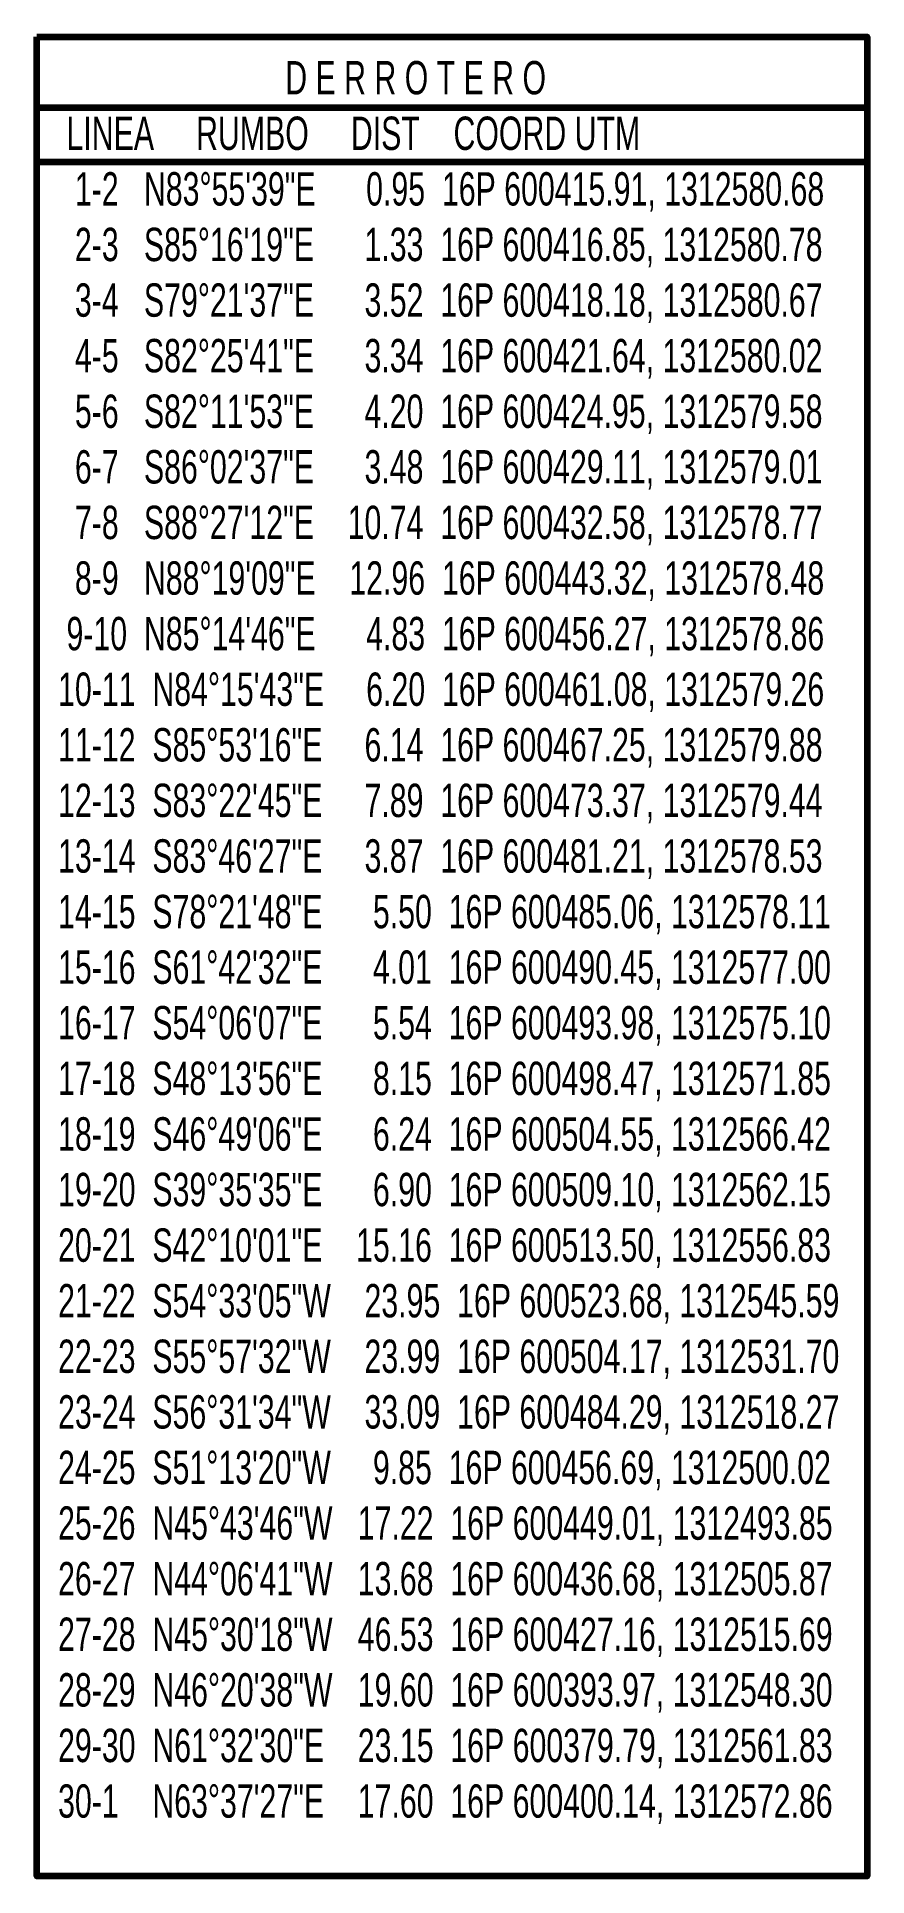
# Model space of a CAD drawing. Header units: millimetres. Extents: x 600342 to 600642, y 1312494 to 1312644.
# Drawn here: x 600617.1 to 600642, y 1312532 to 1312587.2 of the extents above; entities that cross this region are included whole.
import ezdxf

# ---------------------------------------------------------------- set-up
doc = ezdxf.new("R2010")
doc.units = ezdxf.units.MM
doc.layers.get('0').update_dxf_attribs({"color": 1, "linetype": 'CONTINUOUS', "lineweight": 100})
doc.styles.get("Standard").update_dxf_attribs({"font": 'arial.ttf', "width": 0.65})

msp = doc.modelspace()

# ---------------------------------------------------------------- texts
at = {"color": 7, "insert": (600617.536, 1312586.474), "char_height": 1, "width": 24.61283, "attachment_point": 1}
msp.add_mtext('                            D E R R O T E R O\\P  LINEA     RUMBO     DIST    COORD UTM \\P   1-2   N83°55\'39"E      0.95  16P 600415.91, 1312580.68\\P   2-3   S85°16\'19"E      1.33  16P 600416.85, 1312580.78\\P   3-4   S79°21\'37"E      3.52  16P 600418.18, 1312580.67\\P   4-5   S82°25\'41"E      3.34  16P 600421.64, 1312580.02\\P   5-6   S82°11\'53"E      4.20  16P 600424.95, 1312579.58\\P   6-7   S86°02\'37"E      3.48  16P 600429.11, 1312579.01\\P   7-8   S88°27\'12"E    10.74  16P 600432.58, 1312578.77\\P   8-9   N88°19\'09"E    12.96  16P 600443.32, 1312578.48\\P  9-10  N85°14\'46"E      4.83  16P 600456.27, 1312578.86\\P 10-11  N84°15\'43"E     6.20  16P 600461.08, 1312579.26\\P 11-12  S85°53\'16"E     6.14  16P 600467.25, 1312579.88\\P 12-13  S83°22\'45"E     7.89  16P 600473.37, 1312579.44\\P 13-14  S83°46\'27"E     3.87  16P 600481.21, 1312578.53\\P 14-15  S78°21\'48"E      5.50  16P 600485.06, 1312578.11\\P 15-16  S61°42\'32"E      4.01  16P 600490.45, 1312577.00\\P 16-17  S54°06\'07"E      5.54  16P 600493.98, 1312575.10\\P 17-18  S48°13\'56"E      8.15  16P 600498.47, 1312571.85\\P 18-19  S46°49\'06"E      6.24  16P 600504.55, 1312566.42\\P 19-20  S39°35\'35"E      6.90  16P 600509.10, 1312562.15\\P 20-21  S42°10\'01"E    15.16  16P 600513.50, 1312556.83\\P 21-22  S54°33\'05"W    23.95  16P 600523.68, 1312545.59\\P 22-23  S55°57\'32"W    23.99  16P 600504.17, 1312531.70\\P 23-24  S56°31\'34"W    33.09  16P 600484.29, 1312518.27\\P 24-25  S51°13\'20"W     9.85  16P 600456.69, 1312500.02\\P 25-26  N45°43\'46"W   17.22  16P 600449.01, 1312493.85\\P 26-27  N44°06\'41"W   13.68  16P 600436.68, 1312505.87\\P 27-28  N45°30\'18"W   46.53  16P 600427.16, 1312515.69\\P 28-29  N46°20\'38"W   19.60  16P 600393.97, 1312548.30\\P 29-30  N61°32\'30"E    23.15  16P 600379.79, 1312561.83\\P 30-1    N63°37\'27"E    17.60  16P 600400.14, 1312572.86', dxfattribs=at)

# ---------------------------------------------------------------- linework, layer by layer
for points in [[(600617.15, 1312587.2), (600642.047, 1312587.2), (600642.047, 1312532.042), (600617.15, 1312532.042)], [(600617.15, 1312587.2), (600642.047, 1312587.2), (600642.047, 1312583.438), (600617.15, 1312583.438)], [(600617.15, 1312587.2), (600642.047, 1312587.2), (600642.047, 1312585.066), (600617.15, 1312585.066)]]:
    msp.add_lwpolyline(points, close=True)

msp.set_redraw_order([(e.dxf.handle, doc.entitydb.next_handle()) for e in msp.query("TEXT MTEXT ATTDEF DIMENSION ARC_DIMENSION")])  # texts and dimensions are drawn at this point

doc.saveas('drawing.dxf')
